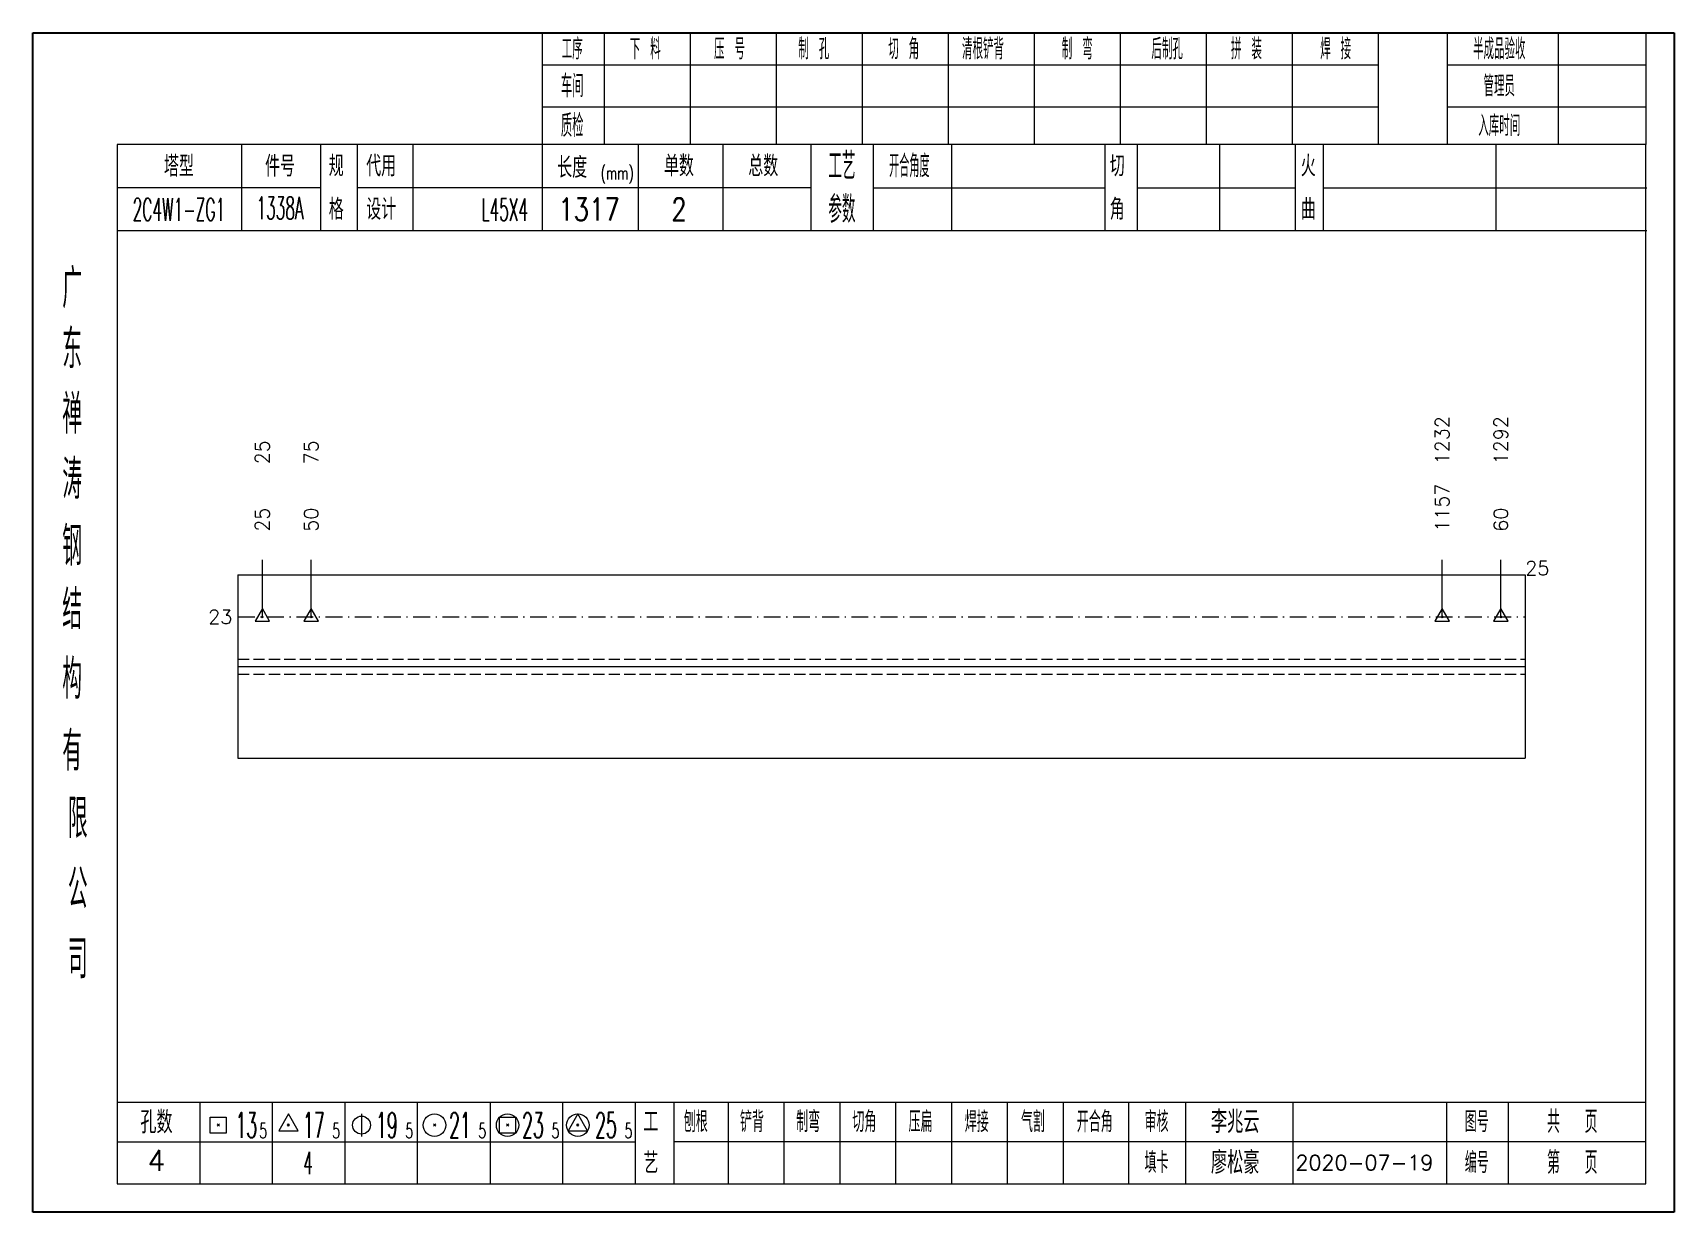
# Model space of a CAD drawing. Extents: x 154981 to 165753, y -86801 to -82885.
# Drawn here: x 162652.2 to 162944.3, y -83536.6 to -83326.7 of the extents above; entities that cross this region are included whole.
import ezdxf
from ezdxf.enums import TextEntityAlignment as Align

# ---------------------------------------------------------------- set-up
doc = ezdxf.new("R2010")
doc.units = 0
doc.header["$MEASUREMENT"] = 0
doc.linetypes.add('一点画线', pattern=[5.2, 3, -1, 0.2, -1])
doc.linetypes.add('虚线', pattern=[2.75, 2, -0.75])
doc.layers.get('0').update_dxf_attribs({"linetype": 'CONTINUOUS', "lineweight": 25})
for name, color, linetype, lineweight in [('1', 7, 'CONTINUOUS', 25), ('4', 7, 'CONTINUOUS', 25), ('5', 7, 'CONTINUOUS', 25)]:
    doc.layers.add(name, color=color, linetype=linetype, lineweight=lineweight)
doc.styles.get("Standard").update_dxf_attribs({"font": 'simplex.shx', "width": 0.7, "height": 3, "bigfont": 'gbhzfs.shx'})

msp = doc.modelspace()

# ---------------------------------------------------------------- texts
at = {"color": 7, "linetype": 'Continuous', "lineweight": 13}
for s, p in [('1232', (162903.03847, -83403.49383)), ('1292', (162913.4772, -83403.49383)), ('25', (162693.04613, -83403.49383)), ('75', (162701.74507, -83403.49383))]:
    msp.add_text(s, height=2.5, rotation=90, dxfattribs=at).set_placement(p, align=Align.MIDDLE_LEFT)
at = {"color": 4, "linetype": 'Continuous', "lineweight": 9}
for s, p in [('1157', (162903.03847, -83415.49383)), ('25', (162693.04613, -83415.49383)), ('50', (162701.74507, -83415.49383)), ('60', (162913.4772, -83415.49383))]:
    msp.add_text(s, height=2.5, rotation=90, dxfattribs=at).set_placement(p, align=Align.MIDDLE_LEFT)
at = {"color": 7, "linetype": 'Continuous', "lineweight": 13}
msp.add_text('25', height=2.5, dxfattribs=at).set_placement((162917.82666, -83421.99383), align=Align.MIDDLE_LEFT)
msp.add_text('23', height=2.5, dxfattribs=at).set_placement((162687.69666, -83430.6605), align=Align.MIDDLE_RIGHT)
at = {"layer": '4', "color": 1, "linetype": 'Continuous', "lineweight": 25}
for s, height, width, p in [('工序', 3.7, 0.7, (162748.19666, -83329.53733)), ('下 料', 3.7, 0.7, (162761.19666, -83329.53733)), ('压 号', 3.7, 0.7, (162776.19666, -83329.53733)), ('制 孔', 3.7, 0.7, (162791.19666, -83329.53733)), ('切 角', 3.7, 0.7, (162807.19666, -83329.53733)), ('清根铲背 ', 3.7, 0.7, (162822.19666, -83329.53733)), (' 制 弯', 3.7, 0.7, (162837.19666, -83329.53733)), (' 后制孔', 3.7, 0.7, (162853.19666, -83329.53733)), ('拼 装', 3.7, 0.7, (162868.19666, -83329.53733)), (' 焊 接', 3.7, 0.7, (162883.19666, -83329.53733)), ('半成品验收', 3.7, 0.7, (162913.19666, -83329.53733)), ('车间', 4, 0.7, (162748.19666, -83336.13733)), ('管理员', 3.7, 0.7, (162913.19666, -83336.13733)), ('质检', 4, 0.7, (162748.19666, -83343.19733)), ('入库时间', 3.7, 0.7, (162913.19666, -83343.19733)), ('工艺', 4.8, 0.7, (162796.19666, -83350.37733)), ('(mm)', 2.24, 0.7, (162756.19666, -83351.63733)), ('开合角度', 4, 0.6, (162808.19666, -83350.37733)), ('2C4W1-ZG1', 4, 0.5, (162678.19666, -83358.11733)), ('1338A', 4, 0.5, (162696.19666, -83357.86733)), ('L45X4', 4, 0.5, (162736.19666, -83358.13733)), ('1317', 4, 0.8, (162751.19666, -83358.08733)), ('2', 4, 0.8, (162767.19666, -83358.08733)), ('参数', 4.8, 0.7, (162796.19666, -83358.08733)), ('广', 6.96, 0.7, (162659.19666, -83372.16733)), ('东', 6.96, 0.7, (162659.19666, -83382.95733)), ('禅', 6.96, 0.7, (162659.19666, -83394.54733)), ('涛', 6.96, 0.7, (162659.19666, -83406.14733)), ('钢', 6.96, 0.7, (162659.19666, -83418.03733)), ('结', 6.96, 0.7, (162659.19666, -83429.34733)), ('构', 6.96, 0.7, (162659.19666, -83441.72733)), ('有', 6.96, 0.7, (162659.19666, -83454.53733)), ('限', 6.96, 0.7, (162660.19666, -83466.53733)), ('公', 6.96, 0.7, (162660.19666, -83479.07733)), ('司', 6.96, 0.7, (162660.19666, -83491.55733)), ('13', 4.47, 0.5, (162690.19666, -83521.13733)), ('17', 4.47, 0.5, (162702.19666, -83521.13733)), ('19', 4.47, 0.5, (162715.19666, -83521.13733)), ('21', 4.47, 0.5, (162728.19666, -83521.13733)), ('23', 4.47, 0.5, (162741.19666, -83521.13733)), ('25', 4.47, 0.5, (162754.19666, -83521.13733)), ('刨根', 3.7, 0.8, (162770.19666, -83520.53733)), ('铲背', 3.7, 0.8, (162780.19666, -83520.53733)), ('制弯', 3.7, 0.8, (162790.19666, -83520.53733)), ('切角', 3.7, 0.8, (162800.19666, -83520.53733)), ('压扁', 3.7, 0.8, (162810.19666, -83520.53733)), ('焊接', 3.7, 0.8, (162820.19666, -83520.53733)), ('气割', 3.7, 0.8, (162830.19666, -83520.53733)), ('开合角', 3.7, 0.8, (162841.19666, -83520.53733)), ('审核', 3.7, 0.8, (162852.19666, -83520.53733)), ('图号', 3.7, 0.8, (162909.19666, -83520.53733)), ('共  页', 4, 0.8, (162926.19666, -83520.53733)), ('5', 2.68, 0.6, (162693.19666, -83522.13733)), ('5', 2.68, 0.6, (162706.19666, -83522.13733)), ('5', 2.68, 0.6, (162719.19666, -83522.13733)), ('5', 2.68, 0.6, (162732.19666, -83522.13733)), ('5', 2.68, 0.6, (162745.19666, -83522.13733)), ('5', 2.68, 0.6, (162758.19666, -83522.13733)), ('填卡', 3.7, 0.8, (162852.19666, -83527.80733)), ('编号', 3.7, 0.8, (162909.19666, -83527.80733)), ('第  页', 4, 0.8, (162926.19666, -83527.80733)), ('4', 4, 0.5, (162701.19666, -83527.88733))]:
    msp.add_text(s, height=height, dxfattribs=dict(at, width=width)).set_placement(p, align=Align.MIDDLE_CENTER)
for s, height, p in [('塔型', 3.7, (162678.19666, -83350.40733)), ('件号', 3.7, (162696.19666, -83350.40733)), ('规', 3.7, (162706.19666, -83350.37733)), ('代用', 3.7, (162714.19666, -83350.37733)), ('长度', 3.7, (162748.19666, -83350.63733)), ('单数', 3.7, (162767.19666, -83350.37733)), ('总数', 3.7, (162782.19666, -83350.37733)), ('切', 3.7, (162845.19666, -83350.37733)), ('火', 3.7, (162879.19666, -83350.37733)), ('格', 3.7, (162706.19666, -83358.08733)), ('设计', 3.7, (162714.19666, -83358.08733)), ('角', 3.7, (162845.19666, -83358.08733)), ('曲', 3.7, (162879.19666, -83358.08733)), ('孔数', 4, (162674.19666, -83520.61733)), ('工', 3.7, (162762.19666, -83520.53733)), ('李兆云', 4, (162866.19666, -83520.53733)), ('4', 3.7, (162674.19666, -83527.44733)), ('艺', 3.7, (162762.19666, -83527.88733)), ('廖松豪', 4, (162866.19666, -83527.80733)), ('2020-07-19', 2.7, (162889.19666, -83527.80733))]:
    msp.add_text(s, height=height, dxfattribs=at).set_placement(p, align=Align.MIDDLE_CENTER)

# ---------------------------------------------------------------- blocks, each defined once
blk = doc.blocks.new('孔17.5')
at = {"layer": '5', "color": 7, "linetype": 'Continuous', "lineweight": 13}
for p, q in [((0, 1), (-0.866, -0.5)), ((-0.1, -0.1), (0.1, 0.1)), ((0.1, -0.1), (-0.1, 0.1)), ((0.866, -0.5), (0, 1)), ((-0.866, -0.5), (0.866, -0.5))]:
    blk.add_line(p, q, dxfattribs=at)
blk = doc.blocks.new('CTJGK')
at = {"color": 6, "linetype": 'Continuous'}
for p, q in [((0, 209.97), (292.13, 209.97)), ((0, 0), (0, 209.97)), ((292.13, 209.97), (292.13, 0)), ((292.13, 0), (0, 0))]:
    blk.add_line(p, q, dxfattribs=at)

# ---------------------------------------------------------------- linework, layer by layer
at = {"color": 7, "linetype": 'Continuous', "lineweight": 13}
for p, q in [((162693.04613, -83430.6605), (162693.04613, -83420.49383)), ((162701.74507, -83430.6605), (162701.74507, -83420.49383)), ((162903.03847, -83430.6605), (162903.03847, -83420.49383)), ((162913.4772, -83430.6605), (162913.4772, -83420.49383))]:
    msp.add_line(p, q, dxfattribs=at)
at = {"color": 7, "linetype": 'Continuous', "lineweight": 18}
for p, q in [((162688.69666, -83423.1605), (162688.69666, -83455.82717)), ((162688.69666, -83423.1605), (162917.82666, -83423.1605)), ((162917.82666, -83423.1605), (162917.82666, -83455.82717)), ((162688.69666, -83439.49383), (162917.82666, -83439.49383))]:
    msp.add_line(p, q, dxfattribs=at)
at = {"color": 1, "linetype": '一点画线', "lineweight": 13}
msp.add_line((162688.69666, -83430.6605), (162917.82666, -83430.6605), dxfattribs=at)
at = {"color": 6, "linetype": '虚线', "lineweight": 18}
for p, q in [((162688.69666, -83438.1605), (162917.82666, -83438.1605)), ((162688.69666, -83440.82717), (162917.82666, -83440.82717))]:
    msp.add_line(p, q, dxfattribs=at)
at = {"layer": '1', "color": 7, "linetype": 'Continuous', "lineweight": 18}
msp.add_line((162688.69666, -83455.82717), (162917.82666, -83455.82717), dxfattribs=at)
at = {"layer": '4', "color": 1, "linetype": 'Continuous', "lineweight": 18}
for p, q in [((162652.19666, -83326.66733), (162652.19666, -83536.63733)), ((162944.32666, -83326.66733), (162652.19666, -83326.66733)), ((162742.82666, -83326.66733), (162742.82666, -83346.50733)), ((162753.85666, -83326.66733), (162753.85666, -83346.52733)), ((162769.16666, -83326.66733), (162769.16666, -83346.52733)), ((162784.48666, -83326.66733), (162784.48666, -83346.52733)), ((162799.79666, -83326.66733), (162799.79666, -83346.52733)), ((162815.10666, -83326.66733), (162815.10666, -83346.52733)), ((162830.41666, -83326.66733), (162830.41666, -83346.52733)), ((162845.73666, -83326.66733), (162845.73666, -83346.52733)), ((162861.04666, -83326.66733), (162861.04666, -83346.52733)), ((162876.35666, -83326.66733), (162876.35666, -83346.52733)), ((162891.66666, -83326.66733), (162891.66666, -83346.50733)), ((162891.66666, -83326.66733), (162891.66666, -83346.52733)), ((162903.94666, -83326.66733), (162903.94666, -83346.52733)), ((162923.69666, -83326.66733), (162923.69666, -83346.52733)), ((162939.27666, -83326.66733), (162939.27666, -83346.52733)), ((162944.32666, -83356.46733), (162944.32666, -83326.66733)), ((162891.66666, -83332.39733), (162742.82666, -83332.39733)), ((162939.27666, -83332.39733), (162903.94666, -83332.39733)), ((162891.66666, -83339.87733), (162742.82666, -83339.87733)), ((162939.27666, -83339.87733), (162903.94666, -83339.87733)), ((162667.20666, -83346.52733), (162667.20666, -83531.58733)), ((162939.27666, -83346.52733), (162667.20666, -83346.52733)), ((162689.32666, -83346.51733), (162689.32666, -83361.93733)), ((162703.47666, -83361.93733), (162703.47666, -83346.52733)), ((162709.97666, -83361.93733), (162709.97666, -83346.52733)), ((162719.84666, -83346.52733), (162719.84666, -83361.93733)), ((162742.82666, -83346.50733), (162742.82666, -83361.93733)), ((162759.94666, -83346.52733), (162759.94666, -83361.93733)), ((162774.99666, -83346.52733), (162774.99666, -83361.93733)), ((162790.69666, -83346.52733), (162790.69666, -83361.93733)), ((162801.75666, -83346.52733), (162801.75666, -83361.93733)), ((162815.70666, -83346.52733), (162815.70666, -83361.93733)), ((162843.00666, -83346.52733), (162843.00666, -83361.93733)), ((162848.76666, -83346.52733), (162848.76666, -83361.93733)), ((162863.38666, -83346.52733), (162863.38666, -83361.93733)), ((162876.84666, -83346.52733), (162876.84666, -83361.93733)), ((162881.83666, -83346.52733), (162881.83666, -83361.93733)), ((162912.57666, -83346.52733), (162912.57666, -83361.93733)), ((162939.27666, -83531.58733), (162939.27666, -83346.52733)), ((162703.47666, -83354.28733), (162667.20666, -83354.28733)), ((162790.69666, -83354.23733), (162709.97666, -83354.23733)), ((162801.75666, -83354.23733), (162843.00666, -83354.23733)), ((162848.76666, -83354.23733), (162876.84666, -83354.23733)), ((162881.83666, -83354.23733), (162939.45666, -83354.23733)), ((162944.32666, -83536.63733), (162944.32666, -83356.46733)), ((162939.45666, -83361.93733), (162667.20666, -83361.93733)), ((162667.20666, -83517.05733), (162939.27666, -83517.05733)), ((162681.89666, -83517.05733), (162681.89666, -83531.58733)), ((162694.82666, -83531.58733), (162694.82666, -83517.05733)), ((162707.75666, -83517.05733), (162707.75666, -83531.58733)), ((162720.67666, -83531.58733), (162720.67666, -83517.05733)), ((162733.60666, -83517.05733), (162733.60666, -83531.58733)), ((162746.53666, -83531.58733), (162746.53666, -83517.05733)), ((162759.45666, -83531.58733), (162759.45666, -83517.05733)), ((162766.32666, -83531.58733), (162766.32666, -83517.05733)), ((162775.98666, -83531.58733), (162775.98666, -83517.05733)), ((162785.92666, -83531.58733), (162785.92666, -83517.05733)), ((162795.86666, -83531.58733), (162795.86666, -83517.05733)), ((162805.81666, -83531.58733), (162805.81666, -83517.05733)), ((162815.75666, -83531.58733), (162815.75666, -83517.05733)), ((162825.69666, -83531.58733), (162825.69666, -83517.05733)), ((162835.64666, -83531.58733), (162835.64666, -83517.05733)), ((162847.28666, -83531.58733), (162847.28666, -83517.05733)), ((162857.43666, -83531.58733), (162857.43666, -83517.05733)), ((162876.49666, -83531.58733), (162876.49666, -83517.05733)), ((162903.87666, -83531.58733), (162903.87666, -83517.05733)), ((162914.83666, -83531.58733), (162914.83666, -83517.05733)), ((162759.45666, -83524.18733), (162667.20666, -83524.18733)), ((162766.28666, -83524.02733), (162939.27666, -83524.02733)), ((162667.20666, -83531.58733), (162939.27666, -83531.58733)), ((162652.19666, -83536.63733), (162944.32666, -83536.63733))]:
    msp.add_line(p, q, dxfattribs=at)
at = {"layer": '4', "color": 7, "linetype": 'Continuous', "lineweight": 13}
for p, q in [((162683.78266, -83522.55133), (162683.78266, -83519.72333)), ((162683.78266, -83519.72333), (162686.61066, -83519.72333)), ((162686.61066, -83519.72333), (162686.61066, -83522.55133)), ((162697.69666, -83519.13733), (162695.96466, -83522.13733)), ((162699.42866, -83522.13733), (162697.69666, -83519.13733)), ((162710.69666, -83519.13733), (162710.69666, -83523.13733)), ((162735.28266, -83522.55133), (162735.28266, -83519.72333)), ((162735.28266, -83519.72333), (162738.11066, -83519.72333)), ((162738.11066, -83519.72333), (162738.11066, -83522.55133)), ((162749.19666, -83519.13733), (162747.46466, -83522.13733)), ((162750.92866, -83522.13733), (162749.19666, -83519.13733)), ((162686.61066, -83522.55133), (162683.78266, -83522.55133)), ((162684.99666, -83521.33733), (162685.39666, -83520.93733)), ((162685.39666, -83521.33733), (162684.99666, -83520.93733)), ((162695.96466, -83522.13733), (162699.42866, -83522.13733)), ((162697.49666, -83521.33733), (162697.89666, -83520.93733)), ((162697.89666, -83521.33733), (162697.49666, -83520.93733)), ((162723.49666, -83521.33733), (162723.89666, -83520.93733)), ((162723.89666, -83521.33733), (162723.49666, -83520.93733)), ((162738.11066, -83522.55133), (162735.28266, -83522.55133)), ((162736.49666, -83521.33733), (162736.89666, -83520.93733)), ((162736.89666, -83521.33733), (162736.49666, -83520.93733)), ((162747.46466, -83522.13733), (162750.92866, -83522.13733)), ((162748.99666, -83521.33733), (162749.39666, -83520.93733)), ((162749.39666, -83521.33733), (162748.99666, -83520.93733))]:
    msp.add_line(p, q, dxfattribs=at)
for centre, radius in [((162710.69666, -83521.13733), 1.6), ((162723.69666, -83521.13733), 2), ((162736.69666, -83521.13733), 2), ((162749.19666, -83521.13733), 2)]:
    msp.add_circle(centre, radius, dxfattribs=at)

# ---------------------------------------------------------------- block references
at = {"color": 0, "linetype": 'Continuous'}
msp.add_blockref('CTJGK', (162652.19666, -83536.63733), dxfattribs=at)
at = {"color": 4, "linetype": 'Continuous', "lineweight": 9, "xscale": 1.5, "yscale": 1.5, "zscale": 1.5}
for p in [(162693.04613, -83430.6605), (162701.74507, -83430.6605), (162903.03847, -83430.6605), (162913.4772, -83430.6605)]:
    msp.add_blockref('孔17.5', p, dxfattribs=at)

msp.set_redraw_order([(e.dxf.handle, doc.entitydb.next_handle()) for e in msp.query("TEXT MTEXT ATTDEF DIMENSION ARC_DIMENSION")])  # texts and dimensions are drawn at this point

doc.saveas('drawing.dxf')
